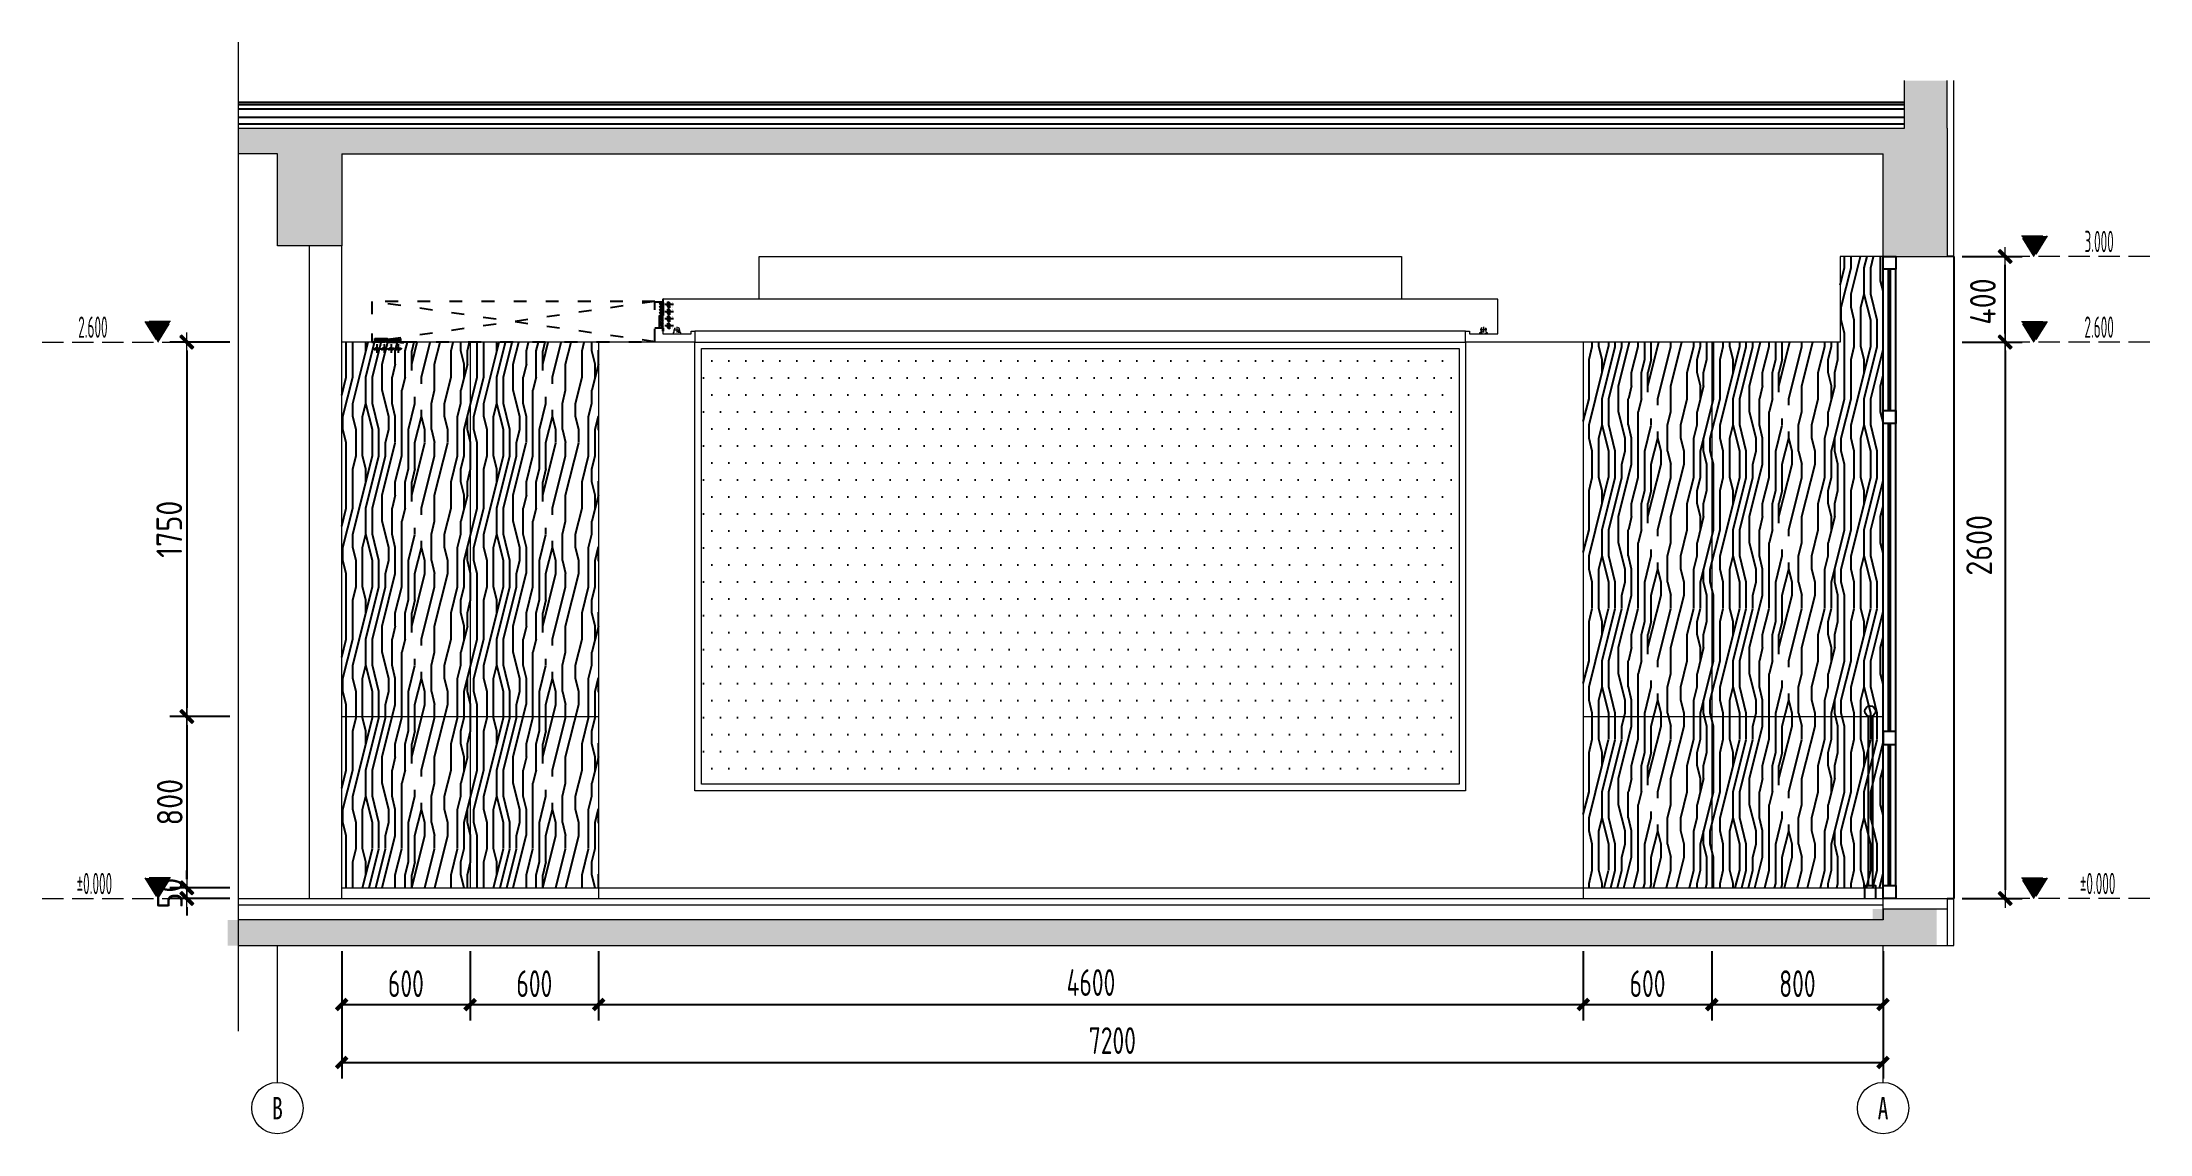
# Model space of a CAD drawing. Header units: millimetres. Extents: x 33621 to 401573, y -91663 to 133135.
# Drawn here: x 205859 to 215704, y -91663 to -86561 of the extents above; entities that cross this region are included whole.
import ezdxf
from ezdxf.enums import TextEntityAlignment as Align

# ---------------------------------------------------------------- set-up
doc = ezdxf.new("R2010")
doc.units = ezdxf.units.MM
doc.header["$LTSCALE"] = 10
for name, pattern in [('ACAD_ISO03W100', [30, 12, -18]), ('DASH', [0.35, 0.25, -0.1]), ('DOTE', [2.42, 2, -0.2, 0.02, -0.2])]:
    doc.linetypes.add(name, pattern=pattern)
doc.layers.get('0').update_dxf_attribs({"color": 253})
doc.layers.get('Defpoints').update_dxf_attribs({"color": 250})
for name, color, linetype in [('1', 253, 'Continuous'), ('2-风口', 253, 'Continuous'), ('3', 253, 'Continuous'), ('RC-Hatch【天花填充】', 253, 'Continuous'), ('SOL【实体】', 253, 'Continuous'), ('TXT【文字】', 253, 'Continuous'), ('XS【虚线】', 253, 'DASH'), ('栏杆', 253, 'Continuous')]:
    doc.layers.add(name, color=color, linetype=linetype)
for name, color, linetype, lineweight in [('Axle Number', 253, 'Continuous', 0), ('DIM【标注】', 253, 'Continuous', 0), ('DS-4BS-FINISH【墙完成线】', 253, 'Continuous', 0), ('Elevation Block', 253, 'DASH', 0), ('FC-FLOOR【地材分格】', 253, 'Continuous', 0), ('LL2【立面横线】', 253, 'Continuous', 0), ('PUB_HATCH', 253, 'Continuous', 0), ('RC-Dim【天花尺寸】', 253, 'Continuous', 0), ('RC-FIN【天花轮廓线】', 253, 'Continuous', 0), ('RC-Modelling thick thread', 253, 'Continuous', 0), ('RC-STR【天花细线】', 253, 'Continuous', 0), ('WALL', 253, 'Continuous', 0), ('WC【完成面】', 253, 'Continuous', 0)]:
    doc.layers.add(name, color=color, linetype=linetype, lineweight=lineweight)
doc.styles.add('CCD_DIM', font='ARCHS.SHX')
doc.styles.add('XG-04', font='ARCHS.SHX', dxfattribs={"width": 0.7})
doc.styles.add('宋体', font='', dxfattribs={"width": 0.7})
doc.styles.add('尺寸标注', font='ARCHS.SHX', dxfattribs={"width": 0.75})
doc.styles.add('标高', font='ARCHS.SHX', dxfattribs={"width": 0.5})
doc.styles.get('宋体').set_extended_font_data('SimSun')
doc.dimstyles.new('MM_1：40', dxfattribs={"dimscale": 40, "dimtxt": 3, "dimasz": 1, "dimexe": 2, "dimexo": 1, "dimgap": 0.5, "dimtad": 1, "dimdec": 0, "dimrnd": 5, "dimdsep": 46, "dimtxsty": 'CCD_DIM', "dimblk": 'WS-cj', "dimcen": 0, "dimclrd": 44, "dimclre": 44, "dimclrt": 2, "dimadec": 0, "dimazin": 2, "dimtfac": 1, "dimtdec": 4, "dimtix": 1, "dimtofl": 0, "dimtmove": 2, "dimatfit": 3, "dimldrblk": 'hl_arrow2', "dimfxl": 5, "dimfxlon": 1, "dimtolj": 1, "dimarcsym": 0})
doc.dimstyles.new('海龙V10卓艺1：50', dxfattribs={"dimscale": 50, "dimtxt": 2.5, "dimasz": 1, "dimexe": 1.5, "dimexo": 1, "dimgap": 0.7, "dimtad": 1, "dimdec": 0, "dimdsep": 46, "dimtxsty": '尺寸标注', "dimblk": 'ARCHTICK', "dimblk1": 'ARCHTICK', "dimblk2": 'ARCHTICK', "dimcen": 1, "dimclrd": 44, "dimclre": 44, "dimclrt": 2, "dimadec": 0, "dimazin": 0, "dimtfac": 1, "dimtdec": 0, "dimtix": 1, "dimtmove": 2, "dimatfit": 3, "dimldrblk": 'hl_arrow2', "dimfxl": 5, "dimfxlon": 1, "dimarcsym": 0})

msp = doc.modelspace()

# ---------------------------------------------------------------- blocks, each defined once
blk = doc.blocks.new('hl_Axis-A1')
at = {"color": 150, "ltscale": 2}
blk.add_line((21.33, 0), (0, 0), dxfattribs=at)
at = {"color": 150}
blk.add_circle((25.33, 0), 4, dxfattribs=at)
at = {"color": 50, "style": '宋体', "width": 0.7}
blk.add_attdef('轴号', text='', height=3.5, dxfattribs=at).set_placement((25.33, 0), align=Align.MIDDLE_CENTER)
blk = doc.blocks.new('WS-cj')
blk.add_hatch(color=2).paths.add_polyline_path([(0.59, 0.82), (-0.82, -0.59), (-0.59, -0.82), (0.82, 0.59)])
at = {"color": 2, "linetype": 'ByBlock', "lineweight": 0}
for p, q in [((-1.1, 0), (0, 0)), ((0, 0), (1.1, 0))]:
    blk.add_line(p, q, dxfattribs=at)
at = {"color": 2}
blk.add_lwpolyline([(0.59, 0.82), (-0.82, -0.59), (-0.59, -0.82), (0.82, 0.59)], close=True, dxfattribs=at)
blk = doc.blocks.new('*D614')
at = {"layer": 'Defpoints', "color": 0, "transparency": 16777216}
for p in [(214788, -87962.7), (214788, -90562.7), (215028, -90562.7)]:
    blk.add_point(p, dxfattribs=at)
at = {"layer": 'RC-Modelling thick thread', "color": 44, "lineweight": -2, "transparency": 16777216}
for p, q in [((214828, -87962.7), (215108, -87962.7)), ((215028, -88002.7), (215028, -90522.7)), ((214828, -90562.7), (215108, -90562.7))]:
    blk.add_line(p, q, dxfattribs=at)
at = {"layer": 'RC-Modelling thick thread', "color": 44, "lineweight": -2, "transparency": 16777216, "xscale": 40, "yscale": 40, "zscale": 40}
for p, rotation in [((215028, -87962.7), 90), ((215028, -90562.7), 270)]:
    blk.add_blockref('WS-cj', p, dxfattribs=dict(at, rotation=rotation))
at = {"layer": 'RC-Modelling thick thread', "color": 2, "transparency": 16777216, "insert": (214906.8, -88912.7), "char_height": 120, "attachment_point": 5, "rotation": 90, "style": 'CCD_DIM'}
blk.add_mtext('\\A1;2600', dxfattribs=at)
blk = doc.blocks.new('hl_arrow2')
at = {"color": 2}
blk.add_line((-0.22, 0), (-1, 0), dxfattribs=at)
blk.add_lwpolyline([(-0.22, 0), (-0.86, -0.69), (-0.65, -0.86), (0, 0), (-0.65, 0.86), (-0.86, 0.69)], close=True, dxfattribs=at)
blk = doc.blocks.new('hl_Elevation-A1')
blk.add_hatch(color=250).paths.add_polyline_path([(1.5, 2.4), (-1.5, 2.4), (0, 0)])
at = {"color": 160}
blk.add_line((13.5, 0), (-1.5, 0), dxfattribs=at)
blk.add_lwpolyline([(0, 0), (-1.5, 2.4), (1.5, 2.4)], close=True, dxfattribs=at)
at = {"style": 'XG-04', "width": 0.5, "flags": 8}
blk.add_attdef('HEIGHT', text='', height=2.5, dxfattribs=at).set_placement((7.59, 1.74, 0), align=Align.MIDDLE_CENTER)
blk = doc.blocks.new('*D615')
at = {"layer": 'Defpoints', "color": 0, "transparency": 16777216}
for p in [(214788, -87562.7), (215028, -87562.7), (214788, -87962.7)]:
    blk.add_point(p, dxfattribs=at)
at = {"layer": 'RC-Modelling thick thread', "color": 44, "lineweight": -2, "transparency": 16777216}
for p, q in [((214828, -87562.7), (215108, -87562.7)), ((215028, -87922.7), (215028, -87602.7)), ((214828, -87962.7), (215108, -87962.7))]:
    blk.add_line(p, q, dxfattribs=at)
at = {"layer": 'RC-Modelling thick thread', "color": 44, "lineweight": -2, "transparency": 16777216, "xscale": 40, "yscale": 40, "zscale": 40}
for p, rotation in [((215028, -87562.7), 90), ((215028, -87962.7), 270)]:
    blk.add_blockref('WS-cj', p, dxfattribs=dict(at, rotation=rotation))
at = {"layer": 'RC-Modelling thick thread', "color": 2, "transparency": 16777216, "insert": (214924.5, -87773.6), "char_height": 120, "attachment_point": 5, "rotation": 90, "style": 'CCD_DIM'}
blk.add_mtext('\\A1;400', dxfattribs=at)
blk = doc.blocks.new('*D616')
at = {"layer": 'Defpoints', "color": 0, "transparency": 16777216}
for p in [(206775, -87962.7), (206535, -89712.7), (206775, -89712.7)]:
    blk.add_point(p, dxfattribs=at)
at = {"layer": 'RC-Modelling thick thread', "color": 44, "lineweight": -2, "transparency": 16777216}
for p, q in [((206735, -87962.7), (206455, -87962.7)), ((206535, -88002.7), (206535, -89672.7)), ((206735, -89712.7), (206455, -89712.7))]:
    blk.add_line(p, q, dxfattribs=at)
at = {"layer": 'RC-Modelling thick thread', "color": 44, "lineweight": -2, "transparency": 16777216, "xscale": 40, "yscale": 40, "zscale": 40}
for p, rotation in [((206535, -87962.7), 90), ((206535, -89712.7), 270)]:
    blk.add_blockref('WS-cj', p, dxfattribs=dict(at, rotation=rotation))
at = {"layer": 'RC-Modelling thick thread', "color": 2, "transparency": 16777216, "insert": (206452.5, -88837.7), "char_height": 120, "attachment_point": 5, "rotation": 90, "style": 'CCD_DIM'}
blk.add_mtext('\\A1;1750', dxfattribs=at)
blk = doc.blocks.new('_ArchTick')
at = {"color": 2, "linetype": 'ByBlock', "const_width": 0.4}
blk.add_lwpolyline([(-0.5, -0.5), (0.5, 0.5)], dxfattribs=at)
blk = doc.blocks.new('*D612')
at = {"layer": 'Defpoints', "color": 0, "transparency": 16777216}
for p in [(207258, -90758.5), (207858, -90758.5), (207858, -91058.5)]:
    blk.add_point(p, dxfattribs=at)
at = {"layer": 'RC-Dim【天花尺寸】', "color": 44, "lineweight": -2, "transparency": 16777216}
for p, q in [((207258, -90808.5), (207258, -91133.5)), ((207858, -90808.5), (207858, -91133.5)), ((207258, -91058.5), (207858, -91058.5))]:
    blk.add_line(p, q, dxfattribs=at)
at = {"layer": 'RC-Dim【天花尺寸】', "color": 44, "lineweight": -2, "transparency": 16777216, "xscale": 50, "yscale": 50, "zscale": 50, "rotation": 180}
blk.add_blockref('_ArchTick', (207258, -91058.5), dxfattribs=at)
at = {"layer": 'RC-Dim【天花尺寸】', "color": 44, "lineweight": -2, "transparency": 16777216, "xscale": 50, "yscale": 50, "zscale": 50}
blk.add_blockref('_ArchTick', (207858, -91058.5), dxfattribs=at)
at = {"layer": 'RC-Dim【天花尺寸】', "color": 2, "transparency": 16777216, "insert": (207558, -90961), "char_height": 125, "attachment_point": 5, "style": '尺寸标注'}
blk.add_mtext('600', dxfattribs=at)
blk = doc.blocks.new('*D613')
at = {"layer": 'Defpoints', "color": 0, "transparency": 16777216}
for p in [(207258, -91029.5), (214458, -91029.5), (214458, -91329.5)]:
    blk.add_point(p, dxfattribs=at)
at = {"layer": 'RC-Dim【天花尺寸】', "color": 44, "lineweight": -2, "transparency": 16777216}
for p, q in [((207258, -91079.5), (207258, -91404.5)), ((214458, -91079.5), (214458, -91404.5)), ((207258, -91329.5), (214458, -91329.5))]:
    blk.add_line(p, q, dxfattribs=at)
at = {"layer": 'RC-Dim【天花尺寸】', "color": 44, "lineweight": -2, "transparency": 16777216, "xscale": 50, "yscale": 50, "zscale": 50, "rotation": 180}
blk.add_blockref('_ArchTick', (207258, -91329.5), dxfattribs=at)
at = {"layer": 'RC-Dim【天花尺寸】', "color": 44, "lineweight": -2, "transparency": 16777216, "xscale": 50, "yscale": 50, "zscale": 50}
blk.add_blockref('_ArchTick', (214458, -91329.5), dxfattribs=at)
at = {"layer": 'RC-Dim【天花尺寸】', "color": 2, "transparency": 16777216, "insert": (210858, -91226.8), "char_height": 125, "attachment_point": 5, "style": '尺寸标注'}
blk.add_mtext('7200', dxfattribs=at)
blk = doc.blocks.new('海龍_暗藏灯管')
at = {"color": 250, "linetype": 'DOTE', "ltscale": 0.12}
for p, q in [((-13.2, 19.4), (13.2, 19.4)), ((0, 32.6), (0, 6.2))]:
    blk.add_line(p, q, dxfattribs=at)
at = {"color": 0, "linetype": 'ACAD_ISO03W100', "ltscale": 0.1}
blk.add_lwpolyline([(-17.4, 6.9), (-17.4, 0), (17.4, 0), (17.4, 6.9)], close=True, dxfattribs=at)
blk.add_lwpolyline([(-12.5, 6.9), (-12.5, 19.4, -1), (12.5, 19.4), (12.5, 6.9)], format="xyb", dxfattribs=at)
blk.add_circle((0, 19.4), 10.5, dxfattribs=at)
blk = doc.blocks.new('*U705')
at = {"layer": '1', "color": 251, "linetype": 'ACAD_ISO03W100', "ltscale": 0.5}
for p, q in [((1225.7, -4), (1225.7, -18.9)), ((1343.7, -4), (1343.7, -18.9))]:
    blk.add_line(p, q, dxfattribs=at)
at = {"layer": '2-风口', "color": 251, "linetype": 'ACAD_ISO03W100', "ltscale": 0.5}
for points in [[(-49.4, 154.6), (-33.3, 154.6, -0.21911), (-27.3, 167.2, -0.716869), (-23.7, 165.5, -0.193523), (-28.2, 153.4, 0.178119), (-31.8, 142.4, 0.716894), (-28.1, 140.7, 0.218097), (-21.9, 154.6), (-9.5, 154.6)], [(-49.4, 121.5), (-33.3, 121.5, -0.21911), (-27.3, 134.1, -0.716869), (-23.7, 132.5, -0.193523), (-28.2, 120.3, 0.178119), (-31.8, 109.3, 0.716894), (-28.1, 107.7, 0.218097), (-21.9, 121.5), (-9.5, 121.5)], [(-49.4, 88.5), (-33.3, 88.5, -0.21911), (-27.3, 101.1, -0.716869), (-23.7, 99.4, -0.193523), (-28.2, 87.3, 0.178119), (-31.8, 76.3, 0.716894), (-28.1, 74.6, 0.218097), (-21.9, 88.5), (-9.5, 88.5)], [(-49.4, 55.4), (-33.3, 55.4, -0.21911), (-27.3, 68, -0.716869), (-23.7, 66.4, -0.193523), (-28.2, 54.2, 0.178119), (-31.8, 43.2, 0.716894), (-28.1, 41.6, 0.218097), (-21.9, 55.4), (-9.5, 55.4)], [(1236.1, -30.4), (1236.1, -46.6, -0.21911), (1248.7, -52.5, -0.716869), (1247.1, -56.2, -0.193523), (1234.9, -51.6, 0.178119), (1223.9, -48.1, 0.716894), (1222.3, -51.7, 0.218097), (1236.1, -57.9), (1236.1, -70.3)], [(1269.2, -30.4), (1269.2, -46.6, -0.21911), (1281.8, -52.5, -0.716869), (1280.1, -56.2, -0.193523), (1268, -51.6, 0.178119), (1257, -48.1, 0.716894), (1255.3, -51.7, 0.218097), (1269.2, -57.9), (1269.2, -70.3)], [(1302.2, -30.4), (1302.2, -46.6, -0.21911), (1314.8, -52.5, -0.716869), (1313.2, -56.2, -0.193523), (1301, -51.6, 0.178119), (1290, -48.1, 0.716894), (1288.4, -51.7, 0.218097), (1302.2, -57.9), (1302.2, -70.3)], [(1335.3, -30.4), (1335.3, -46.6, -0.21911), (1347.8, -52.5, -0.716869), (1346.2, -56.2, -0.193523), (1334.1, -51.6, 0.178119), (1323.1, -48.1, 0.716894), (1321.4, -51.7, 0.218097), (1335.3, -57.9), (1335.3, -70.3)]]:
    blk.add_lwpolyline(points, format="xyb", dxfattribs=at)
at = {"layer": 'SOL【实体】', "color": 251, "linetype": 'ACAD_ISO03W100', "ltscale": 0.5}
for points in [[(-42.6, 169.2), (-42.2, 169.1), (-49.9, 154.6), (-49.4, 154.6)], [(-49.9, 154.6), (-49.4, 154.6), (-42.6, 139.9), (-42.2, 140.1)], [(-42.6, 136.2), (-42.2, 136), (-49.9, 121.5), (-49.4, 121.5)], [(-49.9, 121.5), (-49.4, 121.5), (-42.6, 106.9), (-42.2, 107)], [(-42.6, 103.1), (-42.2, 103), (-49.9, 88.5), (-49.4, 88.5)], [(-49.9, 88.5), (-49.4, 88.5), (-42.6, 73.8), (-42.2, 74)], [(-42.6, 70.1), (-42.2, 69.9), (-49.9, 55.4), (-49.4, 55.4)], [(-49.9, 55.4), (-49.4, 55.4), (-42.6, 40.8), (-42.2, 40.9)], [(1236.1, -30), (1236.1, -30.4), (1221.5, -37.3), (1221.6, -37.7)], [(1250.8, -37.3), (1250.6, -37.7), (1236.1, -30), (1236.1, -30.4)], [(1269.2, -30), (1269.2, -30.4), (1254.5, -37.3), (1254.7, -37.7)], [(1283.8, -37.3), (1283.7, -37.7), (1269.2, -30), (1269.2, -30.4)], [(1302.2, -30), (1302.2, -30.4), (1287.5, -37.3), (1287.7, -37.7)], [(1316.9, -37.3), (1316.7, -37.7), (1302.2, -30), (1302.2, -30.4)], [(1335.3, -30), (1335.3, -30.4), (1320.6, -37.3), (1320.8, -37.7)], [(1349.9, -37.3), (1349.7, -37.7), (1335.3, -30), (1335.3, -30.4)]]:
    blk.add_solid(points, dxfattribs=at)
at = {"layer": 'XS【虚线】', "color": 251, "linetype": 'ACAD_ISO03W100', "ltscale": 0.5}
for p, q in [((-1.9, 164), (-1.9, 46)), ((0, 165.9), (36.5, 165.9)), ((16, 44.1), (16, 165.9)), ((36.5, -18.9), (1359.1, 169.5)), ((36.5, 169.5), (1359.1, -18.9)), ((0, 44.1), (36.5, 44.1)), ((1345.6, -4), (1223.8, -4)), ((1225.7, -21.9), (1343.7, -21.9))]:
    blk.add_line(p, q, dxfattribs=at)
for points in [[(-1.9, 180), (0, 180), (0, 165.9), (16, 165.9), (16, 164), (-1.9, 164)], [(36.5, 169.5), (1359.1, 169.5), (1359.1, -18.9), (36.5, -18.9)], [(-1.9, 30), (0, 30), (0, 44.1), (16, 44.1), (16, 46), (-1.9, 46)], [(1209.7, -21.9), (1209.7, -20), (1223.8, -20), (1223.8, -4), (1225.7, -4), (1225.7, -21.9)], [(1359.7, -21.9), (1359.7, -20), (1345.6, -20), (1345.6, -4), (1343.7, -4), (1343.7, -21.9)]]:
    blk.add_lwpolyline(points, close=True, dxfattribs=at)
at = {"layer": 'XS【虚线】', "color": 251, "linetype": 'ACAD_ISO03W100', "ltscale": 0.5, "extrusion": (2.2536e-12, -8.7464e-12, -1), "elevation": 0}
for points in [[(-14.3, 161), (-15.9, 158.3), (0.3, 148.5), (1.9, 151.1)], [(-14.3, 146.9), (-15.9, 144.2), (0.3, 134.4), (1.9, 137.1)], [(-14.3, 132.9), (-15.9, 130.2), (0.3, 120.4), (1.9, 123.1)], [(-14.3, 118.8), (-15.9, 116.1), (0.3, 106.3), (1.9, 109)], [(-14.3, 104.8), (-15.9, 102.1), (0.3, 92.3), (1.9, 95)], [(-14.3, 90.7), (-15.9, 88), (0.3, 78.2), (1.9, 80.9)], [(-14.3, 76.7), (-15.9, 74), (0.3, 64.2), (1.9, 66.9)], [(-14.3, 62.6), (-15.9, 59.9), (0.3, 50.1), (1.9, 52.8)]]:
    blk.add_lwpolyline(points, close=True, dxfattribs=at)
at = {"layer": 'XS【虚线】', "color": 251, "linetype": 'ACAD_ISO03W100', "ltscale": 0.5, "extrusion": (8.7464e-12, -2.2536e-12, -1), "elevation": 0}
for points in [[(-1228.7, -20.2), (-1231.4, -21.8), (-1241.2, -5.6), (-1238.5, -4)], [(-1242.8, -20.2), (-1245.5, -21.8), (-1255.3, -5.6), (-1252.6, -4)], [(-1256.8, -20.2), (-1259.5, -21.8), (-1269.3, -5.6), (-1266.6, -4)], [(-1270.9, -20.2), (-1273.6, -21.8), (-1283.4, -5.6), (-1280.7, -4)], [(-1284.9, -20.2), (-1287.6, -21.8), (-1297.4, -5.6), (-1294.7, -4)], [(-1299, -20.2), (-1301.7, -21.8), (-1311.5, -5.6), (-1308.8, -4)], [(-1313, -20.2), (-1315.7, -21.8), (-1325.5, -5.6), (-1322.8, -4)], [(-1327, -20.2), (-1329.7, -21.8), (-1339.6, -5.6), (-1336.9, -4)]]:
    blk.add_lwpolyline(points, close=True, dxfattribs=at)
blk = doc.blocks.new('*D706')
at = {"layer": 'Defpoints', "color": 0, "transparency": 16777216}
for p in [(207858, -90758.5), (208458, -90758.5), (208458, -91058.5)]:
    blk.add_point(p, dxfattribs=at)
at = {"layer": 'RC-Dim【天花尺寸】', "color": 44, "lineweight": -2, "transparency": 16777216}
for p, q in [((207858, -90808.5), (207858, -91133.5)), ((208458, -90808.5), (208458, -91133.5)), ((207858, -91058.5), (208458, -91058.5))]:
    blk.add_line(p, q, dxfattribs=at)
at = {"layer": 'RC-Dim【天花尺寸】', "color": 44, "lineweight": -2, "transparency": 16777216, "xscale": 50, "yscale": 50, "zscale": 50, "rotation": 180}
blk.add_blockref('_ArchTick', (207858, -91058.5), dxfattribs=at)
at = {"layer": 'RC-Dim【天花尺寸】', "color": 44, "lineweight": -2, "transparency": 16777216, "xscale": 50, "yscale": 50, "zscale": 50}
blk.add_blockref('_ArchTick', (208458, -91058.5), dxfattribs=at)
at = {"layer": 'RC-Dim【天花尺寸】', "color": 2, "transparency": 16777216, "insert": (208158, -90961), "char_height": 125, "attachment_point": 5, "style": '尺寸标注'}
blk.add_mtext('600', dxfattribs=at)
blk = doc.blocks.new('*D707')
at = {"layer": 'Defpoints', "color": 0, "transparency": 16777216}
for p in [(208458, -90758.5), (213058, -90758.5), (213058, -91058.5)]:
    blk.add_point(p, dxfattribs=at)
at = {"layer": 'RC-Dim【天花尺寸】', "color": 44, "lineweight": -2, "transparency": 16777216}
for p, q in [((208458, -90808.5), (208458, -91133.5)), ((213058, -90808.5), (213058, -91133.5)), ((208458, -91058.5), (213058, -91058.5))]:
    blk.add_line(p, q, dxfattribs=at)
at = {"layer": 'RC-Dim【天花尺寸】', "color": 44, "lineweight": -2, "transparency": 16777216, "xscale": 50, "yscale": 50, "zscale": 50, "rotation": 180}
blk.add_blockref('_ArchTick', (208458, -91058.5), dxfattribs=at)
at = {"layer": 'RC-Dim【天花尺寸】', "color": 44, "lineweight": -2, "transparency": 16777216, "xscale": 50, "yscale": 50, "zscale": 50}
blk.add_blockref('_ArchTick', (213058, -91058.5), dxfattribs=at)
at = {"layer": 'RC-Dim【天花尺寸】', "color": 2, "transparency": 16777216, "insert": (210758, -90955.8), "char_height": 125, "attachment_point": 5, "style": '尺寸标注'}
blk.add_mtext('4600', dxfattribs=at)
blk = doc.blocks.new('*D708')
at = {"layer": 'Defpoints', "color": 0, "transparency": 16777216}
for p in [(213058, -90758.5), (213658, -90758.5), (213658, -91058.5)]:
    blk.add_point(p, dxfattribs=at)
at = {"layer": 'RC-Dim【天花尺寸】', "color": 44, "lineweight": -2, "transparency": 16777216}
for p, q in [((213058, -90808.5), (213058, -91133.5)), ((213658, -90808.5), (213658, -91133.5)), ((213058, -91058.5), (213658, -91058.5))]:
    blk.add_line(p, q, dxfattribs=at)
at = {"layer": 'RC-Dim【天花尺寸】', "color": 44, "lineweight": -2, "transparency": 16777216, "xscale": 50, "yscale": 50, "zscale": 50, "rotation": 180}
blk.add_blockref('_ArchTick', (213058, -91058.5), dxfattribs=at)
at = {"layer": 'RC-Dim【天花尺寸】', "color": 44, "lineweight": -2, "transparency": 16777216, "xscale": 50, "yscale": 50, "zscale": 50}
blk.add_blockref('_ArchTick', (213658, -91058.5), dxfattribs=at)
at = {"layer": 'RC-Dim【天花尺寸】', "color": 2, "transparency": 16777216, "insert": (213358, -90961), "char_height": 125, "attachment_point": 5, "style": '尺寸标注'}
blk.add_mtext('600', dxfattribs=at)
blk = doc.blocks.new('*D709')
at = {"layer": 'Defpoints', "color": 0, "transparency": 16777216}
for p in [(213658, -90758.5), (214458, -90758.5), (214458, -91058.5)]:
    blk.add_point(p, dxfattribs=at)
at = {"layer": 'RC-Dim【天花尺寸】', "color": 44, "lineweight": -2, "transparency": 16777216}
for p, q in [((213658, -90808.5), (213658, -91133.5)), ((214458, -90808.5), (214458, -91133.5)), ((213658, -91058.5), (214458, -91058.5))]:
    blk.add_line(p, q, dxfattribs=at)
at = {"layer": 'RC-Dim【天花尺寸】', "color": 44, "lineweight": -2, "transparency": 16777216, "xscale": 50, "yscale": 50, "zscale": 50, "rotation": 180}
blk.add_blockref('_ArchTick', (213658, -91058.5), dxfattribs=at)
at = {"layer": 'RC-Dim【天花尺寸】', "color": 44, "lineweight": -2, "transparency": 16777216, "xscale": 50, "yscale": 50, "zscale": 50}
blk.add_blockref('_ArchTick', (214458, -91058.5), dxfattribs=at)
at = {"layer": 'RC-Dim【天花尺寸】', "color": 2, "transparency": 16777216, "insert": (214058, -90961), "char_height": 125, "attachment_point": 5, "style": '尺寸标注'}
blk.add_mtext('800', dxfattribs=at)
blk = doc.blocks.new('*D710')
at = {"layer": 'Defpoints', "color": 0, "transparency": 16777216}
for p in [(206535, -90562.7), (206775, -90512.7), (206775, -90562.7)]:
    blk.add_point(p, dxfattribs=at)
at = {"layer": 'RC-Modelling thick thread', "color": 44, "lineweight": -2, "transparency": 16777216}
for p, q in [((206535, -90472.7), (206535, -90432.7)), ((206735, -90512.7), (206455, -90512.7)), ((206735, -90562.7), (206455, -90562.7)), ((206535, -90602.7), (206535, -90642.7))]:
    blk.add_line(p, q, dxfattribs=at)
at = {"layer": 'RC-Modelling thick thread', "color": 44, "lineweight": -2, "transparency": 16777216, "xscale": 40, "yscale": 40, "zscale": 40}
for p, rotation in [((206535, -90512.7), 270), ((206535, -90562.7), 90)]:
    blk.add_blockref('WS-cj', p, dxfattribs=dict(at, rotation=rotation))
at = {"layer": 'RC-Modelling thick thread', "color": 2, "transparency": 16777216, "insert": (206455, -90537.7), "char_height": 120, "attachment_point": 5, "rotation": 90, "style": 'CCD_DIM'}
blk.add_mtext('\\A1;50', dxfattribs=at)
blk = doc.blocks.new('*D711')
at = {"layer": 'Defpoints', "color": 0, "transparency": 16777216}
for p in [(206775, -89712.7), (206535, -90512.7), (206775, -90512.7)]:
    blk.add_point(p, dxfattribs=at)
at = {"layer": 'RC-Modelling thick thread', "color": 44, "lineweight": -2, "transparency": 16777216}
for p, q in [((206735, -89712.7), (206455, -89712.7)), ((206535, -89752.7), (206535, -90472.7)), ((206735, -90512.7), (206455, -90512.7))]:
    blk.add_line(p, q, dxfattribs=at)
at = {"layer": 'RC-Modelling thick thread', "color": 44, "lineweight": -2, "transparency": 16777216, "xscale": 40, "yscale": 40, "zscale": 40}
for p, rotation in [((206535, -89712.7), 90), ((206535, -90512.7), 270)]:
    blk.add_blockref('WS-cj', p, dxfattribs=dict(at, rotation=rotation))
at = {"layer": 'RC-Modelling thick thread', "color": 2, "transparency": 16777216, "insert": (206455, -90112.7), "char_height": 120, "attachment_point": 5, "rotation": 90, "style": 'CCD_DIM'}
blk.add_mtext('\\A1;800', dxfattribs=at)

# ---------------------------------------------------------------- dimensions: what is measured, and where the dimension line sits
at = {"layer": 'RC-Dim【天花尺寸】'}
for p1, p2, picture, middle in [((207258, -90758.5), (207858, -90758.5), '*D612', (207558, -90961)), ((207858, -90758.5), (208458, -90758.5), '*D706', (208158, -90961)), ((208458, -90758.5), (213058, -90758.5), '*D707', (210758, -90955.8)), ((213058, -90758.5), (213658, -90758.5), '*D708', (213358, -90961)), ((213658, -90758.5), (214458, -90758.5), '*D709', (214058, -90961)), ((207258, -91029.5), (214458, -91029.5), '*D613', (210858, -91226.8))]:
    dim = msp.add_aligned_dim(p1=p1, p2=p2, distance=-300, dimstyle='海龙V10卓艺1：50', dxfattribs=at)
    dim.commit()
    dim.dimension.update_dxf_attribs({"geometry": picture, "text_midpoint": middle})
at = {"layer": 'RC-Modelling thick thread'}
for base, p2, angle, picture, middle in [((215028, -87562.7), (214788, -87562.7), 90, '*D615', (214924.5, -87773.6)), ((215028, -90562.7), (214788, -90562.7), 270, '*D614', (214906.8, -88912.7))]:
    dim = msp.add_linear_dim(base=base, p1=(214788, -87962.7), p2=p2, angle=angle, dimstyle='MM_1：40', dxfattribs=at)
    dim.commit()
    dim.dimension.update_dxf_attribs({"geometry": picture, "text_midpoint": middle, "dimtype": 161})
for p1, p2, picture, middle in [((206775, -87962.7), (206775, -89712.7), '*D616', (206452.5, -88837.7)), ((206775, -89712.7), (206775, -90512.7), '*D711', (206455, -90112.7)), ((206775, -90512.7), (206775, -90562.7), '*D710', (206455, -90537.7))]:
    dim = msp.add_aligned_dim(p1=p1, p2=p2, distance=-240, dimstyle='MM_1：40', dxfattribs=at)
    dim.commit()
    dim.dimension.update_dxf_attribs({"geometry": picture, "text_midpoint": middle})

# ---------------------------------------------------------------- hatches: boundary and pattern name
at = {"layer": 'PUB_HATCH'}
for points in [[(214558, -86741.2), (214758, -86741.2), (214758, -86962.7), (214558, -86962.7)], [(206775, -87082.7), (206775, -86962.7), (214758, -86962.7), (214758, -87562.7), (214458, -87562.7), (214458, -87082.7), (207258, -87082.7), (207258, -87512.7), (206958, -87512.7), (206958, -87082.7)], [(206726, -90782.7), (206726, -90662.7), (214409, -90662.7), (214409, -90612.7), (214709, -90612.7), (214709, -90782.7), (214409, -90782.7), (207209, -90782.7), (206909, -90782.7)]]:
    msp.add_hatch(color=256, dxfattribs=at).paths.add_polyline_path(points)
at = {"layer": 'RC-Hatch【天花填充】'}
h = msp.add_hatch(dxfattribs=at)
h.set_pattern_fill('木饰面', color=250, scale=30, angle=90, double=1, pattern_type=2)
h.set_pattern_definition([(90, (217138.7, -87677.47), (-612, 4e-14), [122.4, -183.6, 61.2, -244.8]), (90, (217123.4, -87249.07), (-612, 4e-14), [122.4, -489.6]), (90, (217092.8, -87310.27), (-612, 4e-14), [61.2, -550.8]), (90, (217077.5, -87646.87), (-612, 4e-14), [30.6, -428.4, 30.6, -122.4]), (90, (217046.9, -87432.67), (-612, 4e-14), [122.4, -183.6, 30.6, -275.4]), (90, (217031.6, -87585.67), (-612, 4e-14), [91.8, -520.2]), (90, (217016.3, -87432.67), (-612, 4e-14), [183.6, -428.4]), (90, (217001, -87616.27), (-612, 4e-14), [122.4, -489.6]), (90, (216985.7, -87371.47), (-612, 4e-14), [306, -306]), (90, (216955.1, -87555.07), (-612, 4e-14), [61.2, -183.6, 122.4, -244.8]), (90, (216939.8, -87126.67), (-612, 4e-14), [122.4, -489.6]), (90, (216924.5, -87249.07), (-612, 4e-14), [61.2, -550.8]), (90, (216909.2, -87371.47), (-612, 4e-14), [61.2, -550.8]), (90, (216893.9, -87677.47), (-612, 4e-14), [122.4, -489.6]), (90, (216878.6, -87371.47), (-612, 4e-14), [122.4, -489.6]), (90, (216848, -87371.47), (-612, 4e-14), [122.4, -122.4, 122.4, -244.8]), (90, (216817.4, -87493.87), (-612, 4e-14), [61.2, -306, 122.4, -122.4]), (90, (216802.1, -87371.47), (-612, 4e-14), [183.6, -428.4]), (90, (216771.5, -87371.47), (-612, 4e-14), [122.4, -489.6]), (90, (216756.2, -87616.27), (-612, 4e-14), [183.6, -244.8, 61.2, -122.4]), (90, (216725.6, -87616.27), (-612, 4e-14), [306, -306]), (90, (216710.3, -87249.07), (-612, 4e-14), [61.2, -550.8]), (90, (216695, -87432.67), (-612, 4e-14), [122.4, -489.6]), (90, (216679.7, -87555.07), (-612, 4e-14), [61.2, -244.8, 61.2, -244.8]), (90, (216664.4, -87616.27), (-612, 4e-14), [61.2, -183.6, 122.4, -244.8]), (90, (216649.1, -87493.87), (-612, 4e-14), [61.2, -306, 61.2, -183.6]), (90, (216633.8, -87371.47), (-612, 4e-14), [183.6, -428.4]), (90, (216603.2, -87616.27), (-612, 4e-14), [122.4, -489.6]), (90, (216587.9, -87310.27), (-612, 4e-14), [61.2, -550.8]), (90, (216572.6, -87187.87), (-612, 4e-14), [61.2, -550.8]), (104.0362, (217092.79, -87249.07), (-1e-06, 612), [63.036, -2460.305]), (104.0362, (216955.09, -87187.87), (-1e-06, 612), [63.036, -2460.305]), (104.0362, (216587.89, -87249.07), (-1e-06, 612), [63.036, -2460.305]), (104.0362, (216817.39, -87432.67), (-1e-06, 612), [63.036, -2460.305]), (104.0362, (216725.59, -87310.27), (-1e-06, 612), [63.036, -2460.305]), (104.0362, (216771.49, -87249.07), (-1e-06, 612), [63.036, -2460.305]), (104.0362, (216664.39, -87555.07), (-1e-06, 612), [63.036, -2460.305]), (104.0362, (216694.99, -87310.27), (-1e-06, 612), [63.036, -2460.305]), (104.0362, (216924.49, -87187.87), (-1e-06, 612), [126.07, -2397.27]), (104.0362, (216878.59, -87249.07), (-1e-06, 612), [126.07, -2397.27]), (104.0362, (216847.99, -87249.07), (-1e-06, 612), [126.07, -2397.27]), (255.9638, (217046.89, -87432.67), (0.0001, -612), [63.036, -126.072, 63.036, -2271.197]), (255.9638, (216955.09, -87555.07), (-2e-08, -612), [63.036, -2460.305]), (255.9638, (216679.69, -87555.07), (-2e-08, -612), [126.07, -2397.27]), (284.0362, (217123.39, -87249.07), (1e-06, -612), [63.036, -2460.305]), (75.9638, (217123.39, -87126.67), (2e-08, 612), [63.036, -2460.305]), (75.9638, (216909.19, -87310.27), (2e-08, 612), [63.036, -2460.305]), (75.9638, (216802.09, -87187.87), (2e-08, 612), [63.036, -2460.305]), (75.9638, (216756.19, -87432.67), (2e-08, 612), [63.036, -2460.305]), (75.9638, (216679.69, -87493.87), (2e-08, 612), [63.036, -2460.305]), (75.9638, (216649.09, -87432.67), (2e-08, 612), [63.036, -2460.305]), (75.9638, (216756.19, -87432.67), (2e-08, 612), [63.036, -2460.305]), (75.9638, (216664.39, -87249.07), (2e-08, 612), [252.144, -2271.197]), (75.9638, (217077.49, -87616.27), (2e-08, 612), [252.144, -2271.197]), (75.9638, (217031.59, -87555.07), (2e-08, 612), [252.144, -2271.197]), (75.9638, (217000.99, -87493.87), (-0.0001, 612), [63.036, -126.072, 126.072, -2208.16]), (75.9638, (216955.09, -87493.87), (-0.0001, 612), [126.072, -126.072, 126.072, -2145.124]), (75.9638, (216893.89, -87555.07), (2e-08, 612), [252.144, -2271.197]), (75.9638, (216847.99, -87616.27), (2e-08, 612), [252.144, -2271.197]), (75.9638, (216817.39, -87616.27), (2e-08, 612), [252.144, -2271.197]), (75.9638, (216633.79, -87187.87), (2e-08, 612), [63.036, -2460.305]), (75.9638, (216572.59, -87126.67), (-0.0001, 612), [126.07, -2397.27]), (75.9638, (216603.19, -87493.87), (-0.0001, 612), [126.07, -2397.27]), (75.9638, (217138.69, -87555.07), (-1e-05, 612), [252.144, -2271.197]), (75.9638, (216710.29, -87187.87), (-1e-05, 612), [189.11, -2334.233]), (75.9638, (216756.19, -87126.67), (-1e-05, 612), [378.216, -2145.125])])
h.paths.add_polyline_path([(214458, -87562.7), (214258, -87562.7), (214258, -87962.7), (213058, -87962.7), (213058, -90512.7), (214458, -90512.7)])
h = msp.add_hatch(dxfattribs=at)
h.set_pattern_fill('木饰面', color=250, scale=30, angle=90, double=1, pattern_type=2)
h.set_pattern_definition([(90, (215647.7, -86964.44), (-612, 4e-14), [122.4, -183.6, 61.2, -244.8]), (90, (215632.4, -86536.04), (-612, 4e-14), [122.4, -489.6]), (90, (215601.8, -86597.24), (-612, 4e-14), [61.2, -550.8]), (90, (215586.5, -86933.84), (-612, 4e-14), [30.6, -428.4, 30.6, -122.4]), (90, (215555.9, -86719.64), (-612, 4e-14), [122.4, -183.6, 30.6, -275.4]), (90, (215540.6, -86872.64), (-612, 4e-14), [91.8, -520.2]), (90, (215525.3, -86719.64), (-612, 4e-14), [183.6, -428.4]), (90, (215510, -86903.24), (-612, 4e-14), [122.4, -489.6]), (90, (215494.7, -86658.44), (-612, 4e-14), [306, -306]), (90, (215464.1, -86842.04), (-612, 4e-14), [61.2, -183.6, 122.4, -244.8]), (90, (215448.8, -86413.64), (-612, 4e-14), [122.4, -489.6]), (90, (215433.5, -86536.04), (-612, 4e-14), [61.2, -550.8]), (90, (215418.2, -86658.44), (-612, 4e-14), [61.2, -550.8]), (90, (215402.9, -86964.44), (-612, 4e-14), [122.4, -489.6]), (90, (215387.6, -86658.44), (-612, 4e-14), [122.4, -489.6]), (90, (215357, -86658.44), (-612, 4e-14), [122.4, -122.4, 122.4, -244.8]), (90, (215326.4, -86780.84), (-612, 4e-14), [61.2, -306, 122.4, -122.4]), (90, (215311.1, -86658.44), (-612, 4e-14), [183.6, -428.4]), (90, (215280.5, -86658.44), (-612, 4e-14), [122.4, -489.6]), (90, (215265.2, -86903.24), (-612, 4e-14), [183.6, -244.8, 61.2, -122.4]), (90, (215234.6, -86903.24), (-612, 4e-14), [306, -306]), (90, (215219.3, -86536.04), (-612, 4e-14), [61.2, -550.8]), (90, (215204, -86719.64), (-612, 4e-14), [122.4, -489.6]), (90, (215188.7, -86842.04), (-612, 4e-14), [61.2, -244.8, 61.2, -244.8]), (90, (215173.4, -86903.24), (-612, 4e-14), [61.2, -183.6, 122.4, -244.8]), (90, (215158.1, -86780.84), (-612, 4e-14), [61.2, -306, 61.2, -183.6]), (90, (215142.8, -86658.44), (-612, 4e-14), [183.6, -428.4]), (90, (215112.2, -86903.24), (-612, 4e-14), [122.4, -489.6]), (90, (215096.9, -86597.24), (-612, 4e-14), [61.2, -550.8]), (90, (215081.6, -86474.84), (-612, 4e-14), [61.2, -550.8]), (104.0362, (215601.79, -86536.04), (-1e-06, 612), [63.036, -2460.305]), (104.0362, (215464.09, -86474.84), (-1e-06, 612), [63.036, -2460.305]), (104.0362, (215096.89, -86536.04), (-1e-06, 612), [63.036, -2460.305]), (104.0362, (215326.39, -86719.64), (-1e-06, 612), [63.036, -2460.305]), (104.0362, (215234.59, -86597.24), (-1e-06, 612), [63.036, -2460.305]), (104.0362, (215280.49, -86536.04), (-1e-06, 612), [63.036, -2460.305]), (104.0362, (215173.39, -86842.04), (-1e-06, 612), [63.036, -2460.305]), (104.0362, (215203.99, -86597.24), (-1e-06, 612), [63.036, -2460.305]), (104.0362, (215433.49, -86474.84), (-1e-06, 612), [126.072, -2397.27]), (104.0362, (215387.59, -86536.04), (-1e-06, 612), [126.072, -2397.27]), (104.0362, (215356.99, -86536.04), (-1e-06, 612), [126.072, -2397.27]), (255.9638, (215555.89, -86719.64), (0.0001, -612), [63.036, -126.072, 63.036, -2271.197]), (255.9638, (215464.09, -86842.04), (-2e-08, -612), [63.036, -2460.305]), (255.9638, (215188.69, -86842.04), (-2e-08, -612), [126.072, -2397.27]), (284.0362, (215632.39, -86536.04), (1e-06, -612), [63.036, -2460.305]), (75.9638, (215632.39, -86413.64), (2e-08, 612), [63.036, -2460.305]), (75.9638, (215418.19, -86597.24), (2e-08, 612), [63.036, -2460.305]), (75.9638, (215311.09, -86474.84), (2e-08, 612), [63.036, -2460.305]), (75.9638, (215265.19, -86719.64), (2e-08, 612), [63.036, -2460.305]), (75.9638, (215188.69, -86780.84), (2e-08, 612), [63.036, -2460.305]), (75.9638, (215158.09, -86719.64), (2e-08, 612), [63.036, -2460.305]), (75.9638, (215265.19, -86719.64), (2e-08, 612), [63.036, -2460.305]), (75.9638, (215173.39, -86536.04), (2e-08, 612), [252.144, -2271.197]), (75.9638, (215586.49, -86903.24), (2e-08, 612), [252.144, -2271.197]), (75.9638, (215540.59, -86842.04), (2e-08, 612), [252.144, -2271.197]), (75.9638, (215509.99, -86780.84), (-0.0001, 612), [63.036, -126.072, 126.072, -2208.16]), (75.9638, (215464.09, -86780.84), (-0.0001, 612), [126.072, -126.072, 126.072, -2145.124]), (75.9638, (215402.89, -86842.04), (2e-08, 612), [252.144, -2271.197]), (75.9638, (215356.99, -86903.24), (2e-08, 612), [252.144, -2271.197]), (75.9638, (215326.39, -86903.24), (2e-08, 612), [252.144, -2271.197]), (75.9638, (215142.79, -86474.84), (2e-08, 612), [63.036, -2460.305]), (75.9638, (215081.59, -86413.64), (-0.0001, 612), [126.072, -2397.27]), (75.9638, (215112.19, -86780.84), (-0.0001, 612), [126.072, -2397.27]), (75.9638, (215647.69, -86842.04), (-1e-05, 612), [252.144, -2271.197]), (75.9638, (215219.29, -86474.84), (-1e-05, 612), [189.108, -2334.233]), (75.9638, (215265.19, -86413.64), (-1e-05, 612), [378.216, -2145.125])])
h.paths.add_polyline_path([(207258, -87962.7), (208458, -87962.7), (208458, -90512.7), (207258, -90512.7)])
h = msp.add_hatch(dxfattribs=at)
h.set_pattern_fill('DOTS', color=256, scale=50, double=1)
h.set_pattern_definition([(0, (208749.044, -91225.76), (39.6875, 79.375), [0, -79.375])])
h.paths.add_polyline_path([(208938, -87992.7), (212478, -87992.7), (212478, -90029.2), (208938, -90029.2)])

# ---------------------------------------------------------------- linework, layer by layer
for p, q in [((214788, -87562.7), (214758, -87562.7)), ((214758, -90562.7), (214788, -90562.7))]:
    msp.add_line(p, q)
for points in [[(214518, -87622.7), (214458, -87622.7), (214458, -87562.7), (214518, -87562.7)], [(214518, -88342.7), (214458, -88342.7), (214458, -88282.7), (214518, -88282.7)], [(214518, -89782.7), (214458, -89782.7), (214458, -89842.7), (214518, -89842.7)], [(214518, -90562.7), (214458, -90562.7), (214458, -90502.7), (214518, -90502.7)]]:
    msp.add_lwpolyline(points, close=True)
msp.add_lwpolyline([(214373, -90562.7), (214373, -90502.7), (214423, -90502.7), (214423, -90562.7)])
msp.add_circle((214398, -89687.7), 25)
at = {"layer": '3'}
for p, q in [((214458, -90502.7), (214458, -87622.7)), ((214483, -88282.7), (214483, -87622.7)), ((214493, -88282.7), (214493, -87622.7)), ((214518, -90502.7), (214518, -87622.7)), ((214788, -87562.7), (214788, -90562.7)), ((214483, -89782.7), (214483, -88342.7)), ((214493, -89782.7), (214493, -88342.7)), ((214388, -89710.6), (214388, -90502.7)), ((214408, -89710.6), (214408, -90502.7)), ((214483, -90502.7), (214483, -89842.7)), ((214493, -90502.7), (214493, -89842.7))]:
    msp.add_line(p, q, dxfattribs=at)
at = {"layer": 'DS-4BS-FINISH【墙完成线】'}
for points in [[(208458, -87962.7), (208458, -90562.7)], [(213058, -87962.7), (213058, -90562.7)]]:
    msp.add_lwpolyline(points, dxfattribs=at)
at = {"layer": 'FC-FLOOR【地材分格】'}
for p, q in [((206775, -86561.4), (206775, -91182.2)), ((207858, -87962.7), (207858, -90512.7)), ((213658, -87962.7), (213658, -90512.7)), ((207258, -89712.7), (208458, -89712.7)), ((213058, -89712.7), (214458, -89712.7))]:
    msp.add_line(p, q, dxfattribs=at)
msp.add_lwpolyline([(214458, -87562.7), (214258, -87562.7), (214258, -87962.7), (213058, -87962.7), (213058, -90512.7), (214458, -90512.7), (214458, -87562.7)], dxfattribs=at)
at = {"layer": 'FC-FLOOR【地材分格】', "color": 14}
for points in [[(208908, -87962.7), (212508, -87962.7), (212508, -90059.2), (208908, -90059.2)], [(208938, -87992.7), (212478, -87992.7), (212478, -90029.2), (208938, -90029.2)]]:
    msp.add_lwpolyline(points, close=True, dxfattribs=at)
at = {"layer": 'LL2【立面横线】'}
msp.add_line((207258, -90512.7), (214458, -90512.7), dxfattribs=at)
at = {"layer": 'RC-FIN【天花轮廓线】'}
msp.add_lwpolyline([(214458, -87562.7), (214258, -87562.7), (214258, -87962.7), (212508, -87962.7), (212508, -87912.7), (212526, -87912.7), (212526, -87924.7), (212658, -87924.7), (212658, -87762.7), (208758, -87762.7), (208758, -87924.7), (208890, -87924.7), (208890, -87912.7), (208908, -87912.7), (208908, -87962.7), (207258, -87962.7)], dxfattribs=at)
at = {"layer": 'RC-STR【天花细线】'}
for points in [[(209208, -87762.7), (209208, -87562.7), (212208, -87562.7), (212208, -87762.7)], [(212508, -87912.7), (208908, -87912.7)], [(208908, -87962.7), (212508, -87962.7)]]:
    msp.add_lwpolyline(points, dxfattribs=at)
at = {"layer": 'WALL'}
for p, q in [((214558, -86962.7), (214558, -86741.2)), ((214758, -86962.7), (214758, -86741.2)), ((214788, -87562.7), (214788, -86741.2)), ((206775, -86962.7), (214558, -86962.7)), ((207258, -87082.7), (209008, -87082.7)), ((209308, -87082.7), (214458, -87082.7)), ((207108, -90562.7), (207108, -87512.7)), ((207258, -90562.7), (207258, -87512.7)), ((214458, -87562.7), (214758, -87562.7)), ((214788, -90782.7), (214788, -90562.7)), ((206775, -90782.7), (214788, -90782.7))]:
    msp.add_line(p, q, dxfattribs=at)
for points in [[(214758, -86962.7), (214758, -86962.7), (214758, -86962.7), (214758, -87562.7)], [(207258, -87082.7), (207258, -87512.7), (206958, -87512.7), (206958, -87082.7), (206775, -87082.7)], [(209008, -87082.7), (209008, -87082.7), (209308, -87082.7), (209308, -87082.7)], [(214458, -87562.7), (214458, -87562.7), (214458, -87082.7)], [(214458, -90662.7), (214458, -90562.7), (214758, -90562.7), (214758, -90662.7)], [(214758, -90612.7), (214458, -90612.7), (214458, -90662.7), (206775, -90662.7)], [(214758, -90662.7), (214758, -90662.7), (214758, -90662.7), (214758, -90782.7)]]:
    msp.add_lwpolyline(points, dxfattribs=at)
at = {"layer": 'WC【完成面】'}
msp.add_line((206775, -90562.7), (214458, -90562.7), dxfattribs=at)
at = {"layer": 'WC【完成面】', "color": 8}
msp.add_line((206775, -90592.7), (214458, -90592.7), dxfattribs=at)
at = {"layer": '栏杆'}
for p, q in [((206775, -86842.7), (214558, -86842.7)), ((206775, -86852.7), (214558, -86852.7)), ((206775, -86872.7), (214558, -86872.7)), ((206775, -86912.7), (214558, -86912.7)), ((206775, -86942.7), (214558, -86942.7))]:
    msp.add_line(p, q, dxfattribs=at)

# ---------------------------------------------------------------- block references
at = {"ltscale": 300, "extrusion": (0, 0, -1), "zscale": -1}
msp.add_blockref('*U705', (-208758, -87942.7), dxfattribs=at)
at = {"layer": 'Axle Number'}
ref = msp.add_blockref('hl_Axis-A1', (206958, -90782.7), dxfattribs=dict(at, xscale=30, yscale=30, zscale=30, rotation=270))
ref.add_attrib('轴号', 'B', dxfattribs={"layer": '0', "color": 50, "height": 105, "style": '宋体', "width": 0.7}).set_placement((206958, -91542.7), align=Align.MIDDLE_CENTER)
ref = msp.add_blockref('hl_Axis-A1', (214458, -90782.7), dxfattribs=dict(at, xscale=30, yscale=30, zscale=30, rotation=270))
ref.add_attrib('轴号', 'A', dxfattribs={"layer": '0', "color": 50, "height": 105, "style": '宋体', "width": 0.7}).set_placement((214458, -91542.7), align=Align.MIDDLE_CENTER)
at = {"layer": 'DIM【标注】'}
msp.add_blockref('海龍_暗藏灯管', (208824, -87924.7), dxfattribs=at)
at = {"layer": 'DIM【标注】', "xscale": -1}
msp.add_blockref('海龍_暗藏灯管', (212592, -87924.7), dxfattribs=at)
at = {"layer": 'Elevation Block'}
ref = msp.add_blockref('hl_Elevation-A1', (215164.3, -87562.7), dxfattribs=dict(at, xscale=40, yscale=40, zscale=40))
ref.add_attrib('HEIGHT', '3.000', dxfattribs={"layer": 'TXT【文字】', "color": 50, "height": 100, "style": '标高', "width": 0.525}).set_placement((215467.4, -87493.1, 0.1), align=Align.MIDDLE_CENTER)
ref = msp.add_blockref('hl_Elevation-A1', (206398.7, -87962.7), dxfattribs=dict(at, xscale=-40, yscale=40, zscale=40))
ref.add_attrib('HEIGHT', '2.600', dxfattribs={"layer": 'TXT【文字】', "color": 50, "height": 100, "style": '标高', "width": 0.525}).set_placement((206095.7, -87893.1, 0.1), align=Align.MIDDLE_CENTER)
ref = msp.add_blockref('hl_Elevation-A1', (215164.3, -87962.7), dxfattribs=dict(at, xscale=40, yscale=40, zscale=40))
ref.add_attrib('HEIGHT', '2.600', dxfattribs={"layer": 'TXT【文字】', "color": 50, "height": 100, "style": '标高', "width": 0.525}).set_placement((215467.4, -87893.1, 0.1), align=Align.MIDDLE_CENTER)
ref = msp.add_blockref('hl_Elevation-A1', (206398.7, -90562.7), dxfattribs=dict(at, xscale=-40, yscale=40, zscale=40))
ref.add_attrib('HEIGHT', '±0.000', dxfattribs={"layer": 'TXT【文字】', "color": 50, "height": 100, "style": '标高', "width": 0.525}).set_placement((206102.6, -90493.1, 0.1), align=Align.MIDDLE_CENTER)
ref = msp.add_blockref('hl_Elevation-A1', (215164.3, -90562.7), dxfattribs=dict(at, xscale=40, yscale=40, zscale=40))
ref.add_attrib('HEIGHT', '±0.000', dxfattribs={"layer": 'TXT【文字】', "color": 50, "height": 100, "style": '标高', "width": 0.525}).set_placement((215460.4, -90493.1, 0.1), align=Align.MIDDLE_CENTER)

msp.set_redraw_order([(e.dxf.handle, doc.entitydb.next_handle()) for e in msp.query("TEXT MTEXT ATTDEF DIMENSION ARC_DIMENSION")])  # texts and dimensions are drawn at this point

doc.saveas('drawing.dxf')
